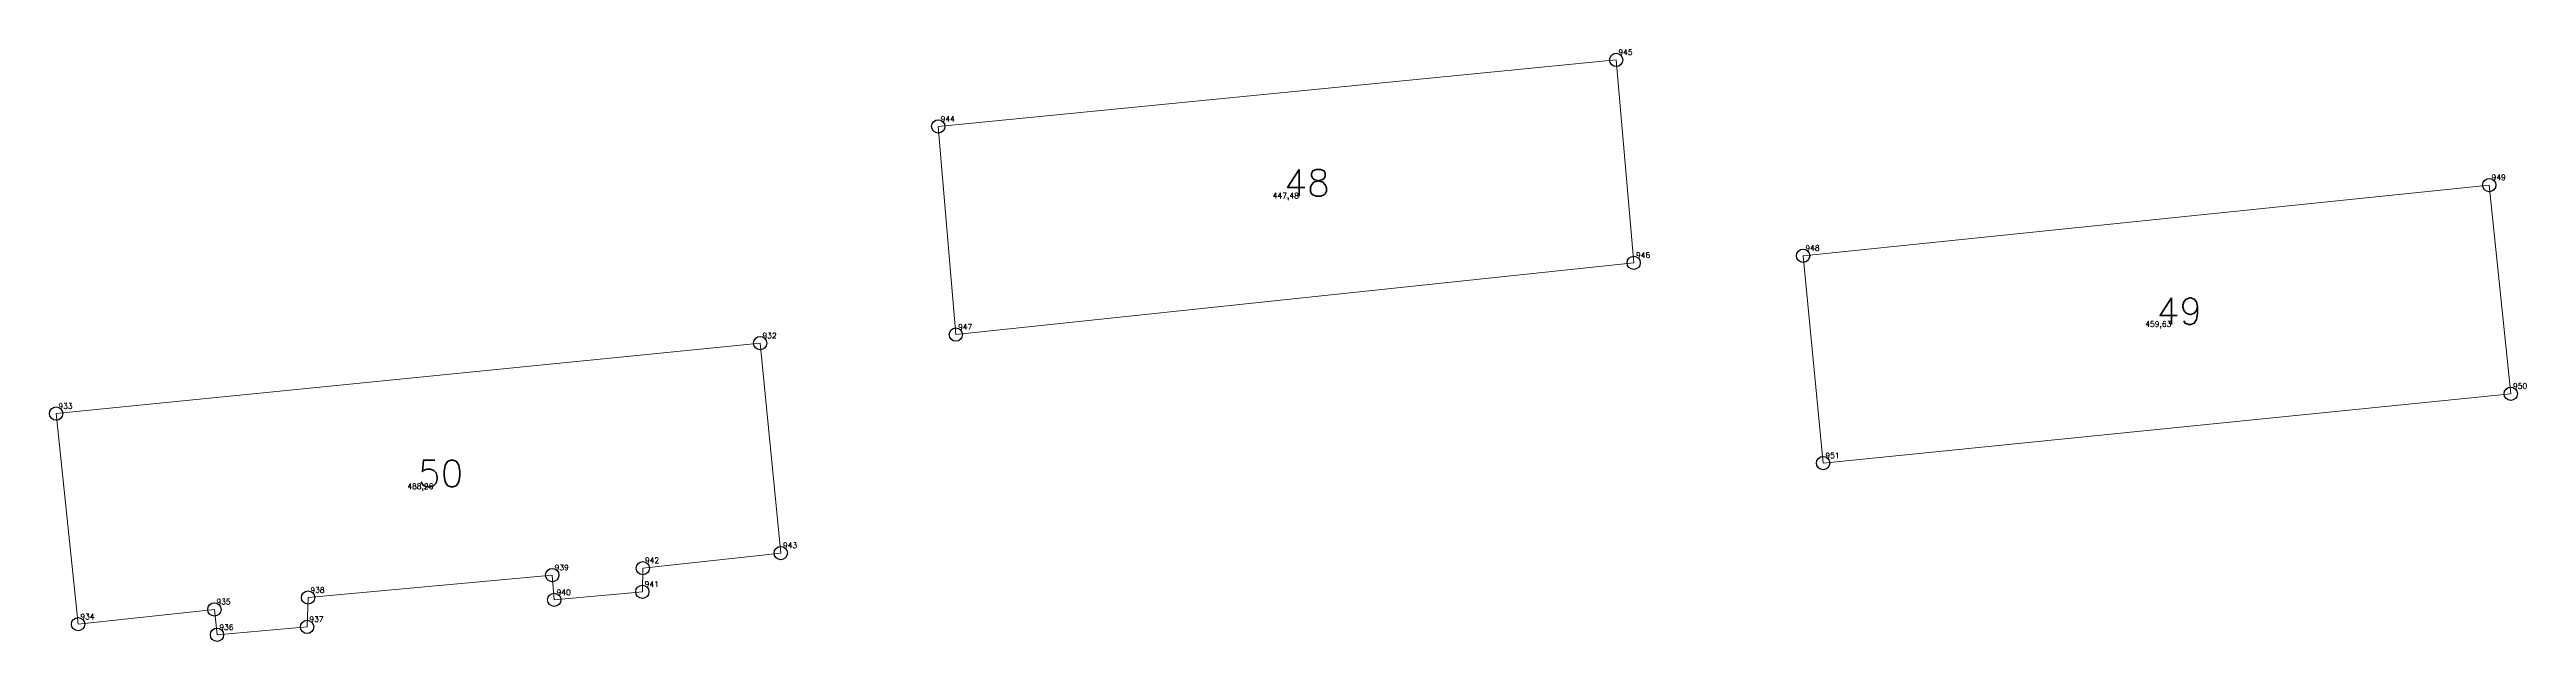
# Model space of a CAD drawing. Extents: x 1390459 to 1399082, y 355064 to 360767.
# Drawn here: x 1398564.3 to 1398704.1, y 359311.8 to 359345.2 of the extents above; entities that cross this region are included whole.
import ezdxf

# ---------------------------------------------------------------- set-up
doc = ezdxf.new("R2010")
doc.units = 0
doc.header["$PDMODE"] = 33
doc.header["$PDSIZE"] = 0.75
doc.layers.add('9 - ценная историческая застройка советский период', color=7, linetype='Continuous')
doc.layers.add('OKN_VALUED_LABELS', color=1, linetype='Continuous')
doc.styles.get("Standard").update_dxf_attribs({"font": 'simplex.shx'})

msp = doc.modelspace()

# ---------------------------------------------------------------- linework, layer by layer
at = {"layer": '9 - ценная историческая застройка советский период', "color": 7, "lineweight": 20}
for points in [[(1398614.45, 359340.82), (1398652.7, 359344.57), (1398653.69, 359333.12), (1398615.44, 359329.07), (1398614.45, 359340.82)], [(1398663.25, 359333.52), (1398701.97, 359337.51), (1398703.18, 359325.73), (1398664.38, 359321.82), (1398663.25, 359333.52)], [(1398604.4, 359328.59), (1398605.56, 359316.74), (1398597.78, 359315.89), (1398597.75, 359314.55), (1398592.78, 359314.1), (1398592.67, 359315.5), (1398578.89, 359314.23), (1398578.83, 359312.57), (1398573.75, 359312.13), (1398573.6, 359313.56), (1398565.91, 359312.73), (1398564.67, 359324.61), (1398604.4, 359328.59)]]:
    msp.add_lwpolyline(points, close=True, dxfattribs=at)
at = {"layer": '9 - ценная историческая застройка советский период'}
for p in [(1398652.7, 359344.57), (1398614.45, 359340.82), (1398701.97, 359337.51), (1398663.25, 359333.52), (1398653.69, 359333.12), (1398615.44, 359329.07), (1398604.4, 359328.59), (1398703.18, 359325.73), (1398564.67, 359324.61), (1398664.38, 359321.82), (1398605.56, 359316.74), (1398592.67, 359315.5), (1398597.78, 359315.89), (1398578.89, 359314.23), (1398592.78, 359314.1), (1398597.75, 359314.55), (1398565.91, 359312.73), (1398573.6, 359313.56), (1398578.83, 359312.57), (1398573.75, 359312.13)]:
    msp.add_point(p, dxfattribs=at)

# ---------------------------------------------------------------- texts
at = {"layer": '9 - ценная историческая застройка советский период', "color": 7}
for s, p in [('945', (1398652.83, 359344.85)), ('944', (1398614.58, 359341.09)), ('949', (1398702.1, 359337.79)), ('447,48', (1398633.33, 359336.75)), ('946', (1398653.82, 359333.4)), ('948', (1398663.38, 359333.8)), ('947', (1398615.57, 359329.35)), ('459,63', (1398682.56, 359329.51)), ('932', (1398604.53, 359328.86)), ('933', (1398564.8, 359324.88)), ('950', (1398703.31, 359326.01)), ('951', (1398664.51, 359322.09)), ('488,26', (1398584.49, 359320.35)), ('943', (1398605.69, 359317.02)), ('939', (1398592.8, 359315.77)), ('942', (1398597.9, 359316.17)), ('935', (1398573.72, 359313.84)), ('938', (1398579.02, 359314.5)), ('940', (1398592.91, 359314.37)), ('941', (1398597.88, 359314.83)), ('934', (1398566.04, 359313)), ('936', (1398573.88, 359312.4)), ('937', (1398578.96, 359312.85))]:
    msp.add_text(s, height=0.311, dxfattribs=at).set_placement(p)
at = {"layer": 'OKN_VALUED_LABELS'}
for s, p in [('48', (1398633.97, 359336.88)), ('49', (1398683.2, 359329.64)), ('50', (1398585.08, 359320.48))]:
    msp.add_text(s, height=1.5, dxfattribs=at).set_placement(p)

doc.saveas('drawing.dxf')
